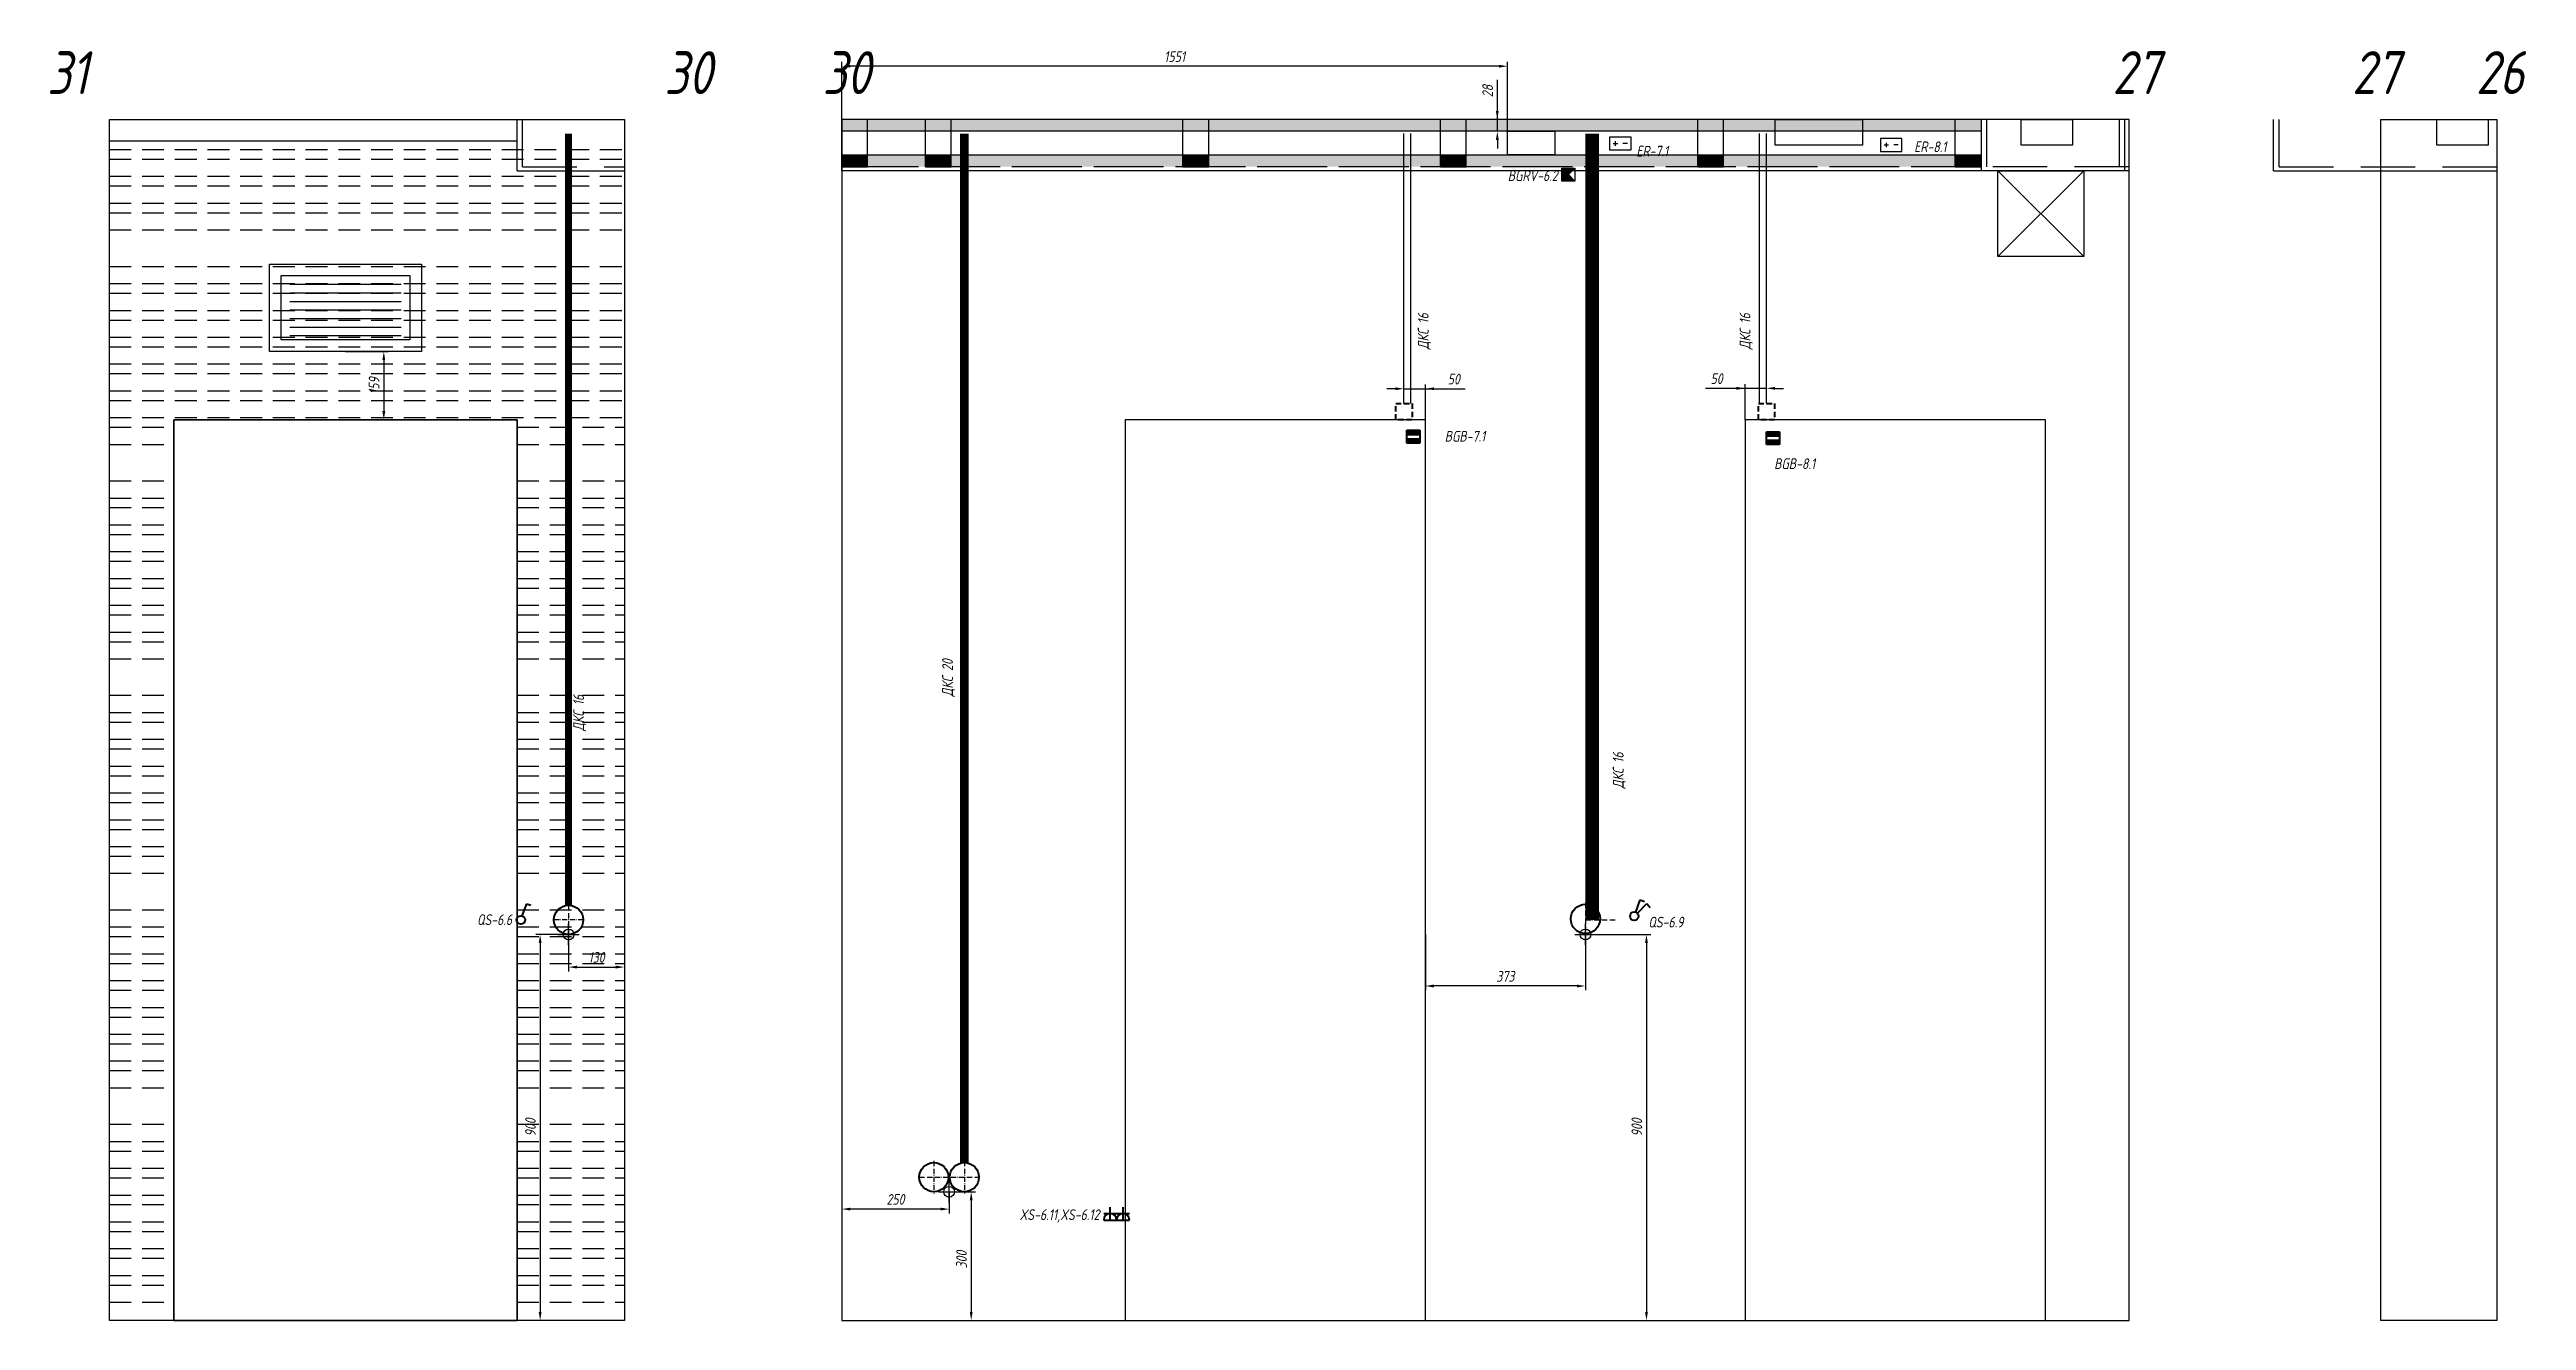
# Model space of a CAD drawing. Header units: millimetres. Extents: x -40374 to 56557, y -58468 to -14063.
# Drawn here: x 13857 to 19630, y -44400 to -41437 of the extents above; entities that cross this region are included whole.
import ezdxf
from ezdxf.enums import TextEntityAlignment as Align

# ---------------------------------------------------------------- set-up
doc = ezdxf.new("R2010")
doc.units = ezdxf.units.MM
doc.header["$PDMODE"] = 34
doc.header["$PDSIZE"] = 25
doc.linetypes.add('ACAD_ISO10W100', pattern=[18.5, 12, -3, 0.5, -3])
doc.linetypes.add('DASHED', pattern=[19.05, 12.7, -6.35])
for name, color, linetype in [('01 Черновое', 7, 'Continuous'), ('02 ОВиК', 7, 'Continuous'), ('02 ЭОМ и СС', 7, 'Continuous'), ('03 Потолок', 7, 'Continuous'), ('04 Лючки', 7, 'Continuous'), ('11 Привязка размеры', 7, 'Continuous')]:
    doc.layers.add(name, color=color, linetype=linetype)
doc.layers.add('100 noprint', color=1, linetype='Continuous', plot=False)
doc.styles.get("Standard").update_dxf_attribs({"font": 'Ubuntu-R.ttf'})
doc.styles.add('ГОСТ-ISOCPEUR', font='isocpeui.ttf', dxfattribs={"width": 0.8})
doc.dimstyles.new('ISO-25', dxfattribs={"dimtxt": 2.5, "dimasz": 2.5, "dimexe": 1.25, "dimexo": 0.625, "dimtad": 1, "dimtxsty": 'Standard', "dimcen": 2.5, "dimadec": 0, "dimazin": 0, "dimtfac": 1, "dimtmove": 0, "dimatfit": 3, "dimfxl": 1, "dimarcsym": 0})

msp = doc.modelspace()

# ---------------------------------------------------------------- texts
at = {"layer": '02 ЭОМ и СС', "linetype": 'Continuous', "style": 'ГОСТ-ISOCPEUR', "width": 0.8}
for s, p in [('ER-7.1', (17555.2, -41686.1)), ('ER-8.1', (18202.8, -41675.9)), ('QS-6.9', (17583.1, -43483.5))]:
    msp.add_text(s, height=25, dxfattribs=at).set_placement(p)
for s, p in [('BGRV-6.2', (17371.8, -41743.3)), ('BGB-7.1', (17203.3, -42350.7)), ('BGB-8.1', (17972.2, -42414.7)), ('QS-6.6', (14935, -43477.8)), ('XS-6.11,XS-6.12', (16304, -44165.6))]:
    msp.add_text(s, height=25, dxfattribs=at).set_placement(p, align=Align.RIGHT)
at = {"layer": '02 ЭОМ и СС', "char_height": 25, "width": 270.313, "rotation": 90, "style": 'ГОСТ-ISOCPEUR'}
for insert, attachment_point in [((17046, -42135.4), 1), ((17826.3, -42135.4), 7)]:
    msp.add_mtext('{ДКС 16}', dxfattribs=dict(at, insert=insert, attachment_point=attachment_point))
at = {"layer": '02 ЭОМ и СС', "color": 1, "insert": (15967.5, -42944.9), "char_height": 25, "width": 270.313, "attachment_point": 7, "rotation": 90, "style": 'ГОСТ-ISOCPEUR'}
msp.add_mtext('{ДКС 20}', dxfattribs=at)
at = {"layer": '02 ЭОМ и СС', "color": 3, "char_height": 25, "width": 270.313, "attachment_point": 7, "rotation": 90, "style": 'ГОСТ-ISOCPEUR'}
for insert in [(15107.7, -43025.2), (17530.7, -43159.2)]:
    msp.add_mtext('{ДКС 16}', dxfattribs=dict(at, insert=insert))
at = {"layer": '100 noprint', "style": 'ГОСТ-ISOCPEUR', "width": 0.8}
for s, p in [('31', (13899.4, -41490.3)), ('30', (15345.5, -41490.3)), ('30', (15714.3, -41490.3)), ('27', (18720.3, -41490.3)), ('27', (19278.8, -41490.3)), ('26', (19568.3, -41490.3))]:
    msp.add_text(s, height=100, dxfattribs=at).set_placement(p, align=Align.MIDDLE)

# ---------------------------------------------------------------- blocks, each defined once
blk = doc.blocks.new('кнопка 1')
at = {"color": 0, "lineweight": -2}
for p, q in [((0.35, 0.94), (1.39, 3.78)), ((1.39, 3.78), (2.34, 3.45))]:
    blk.add_line(p, q, dxfattribs=at)
blk.add_circle((0, 0), 1, dxfattribs=at)
blk = doc.blocks.new('*D895')
at = {"layer": '11 Привязка размеры', "color": 0, "lineweight": -2}
for p, q in [((15066.7, -43499.7), (15066.7, -43585.8)), ((15196.7, -43499.7), (15196.7, -43585.8)), ((15086.7, -43575.8), (15176.7, -43575.8))]:
    blk.add_line(p, q, dxfattribs=at)
at = {"layer": '11 Привязка размеры', "color": 0}
for points in [[(15086.7, -43572.5), (15086.7, -43579.2), (15066.7, -43575.8)], [(15176.7, -43579.2), (15176.7, -43572.5), (15196.7, -43575.8)]]:
    blk.add_solid(points, dxfattribs=at)
at = {"layer": 'Defpoints', "color": 0}
for p in [(15066.7, -43499.7), (15196.7, -43499.7), (15196.7, -43575.8)]:
    blk.add_point(p, dxfattribs=at)
at = {"layer": '11 Привязка размеры', "color": 0, "insert": (15131.7, -43553.3), "char_height": 25, "attachment_point": 5, "style": 'ГОСТ-ISOCPEUR'}
blk.add_mtext('130', dxfattribs=at)
blk = doc.blocks.new('*D896')
at = {"layer": '11 Привязка размеры', "color": 0, "lineweight": -2}
for p, q in [((15066.7, -43499.7), (14990.4, -43499.7)), ((15000.4, -43519.7), (15000.4, -44379.7)), ((15066.7, -44399.7), (14990.4, -44399.7))]:
    blk.add_line(p, q, dxfattribs=at)
at = {"layer": '11 Привязка размеры', "color": 0}
for points in [[(15003.8, -43519.7), (14997.1, -43519.7), (15000.4, -43499.7)], [(14997.1, -44379.7), (15003.8, -44379.7), (15000.4, -44399.7)]]:
    blk.add_solid(points, dxfattribs=at)
at = {"layer": 'Defpoints', "color": 0}
for p in [(15066.7, -43499.7), (15000.4, -44399.7), (15066.7, -44399.7)]:
    blk.add_point(p, dxfattribs=at)
at = {"layer": '11 Привязка размеры', "color": 0, "insert": (14977.9, -43949.7), "char_height": 25, "attachment_point": 5, "rotation": 90, "style": 'ГОСТ-ISOCPEUR'}
blk.add_mtext('900', dxfattribs=at)
blk = doc.blocks.new('*D897')
at = {"layer": '11 Привязка размеры', "color": 0, "lineweight": -2}
for p, q in [((14546.7, -42140.7), (14646, -42140.7)), ((14636, -42160.7), (14636, -42279.7)), ((14546.7, -42299.7), (14646, -42299.7))]:
    blk.add_line(p, q, dxfattribs=at)
at = {"layer": '11 Привязка размеры', "color": 0}
for points in [[(14639.4, -42160.7), (14632.7, -42160.7), (14636, -42140.7)], [(14632.7, -42279.7), (14639.4, -42279.7), (14636, -42299.7)]]:
    blk.add_solid(points, dxfattribs=at)
at = {"layer": 'Defpoints', "color": 0}
for p in [(14546.7, -42140.7), (14546.7, -42299.7), (14636, -42299.7)]:
    blk.add_point(p, dxfattribs=at)
at = {"layer": '11 Привязка размеры', "color": 0, "insert": (14613.5, -42220.2), "char_height": 25, "attachment_point": 5, "rotation": 90, "style": 'ГОСТ-ISOCPEUR'}
blk.add_mtext('159', dxfattribs=at)
blk = doc.blocks.new('геркон')
at = {"lineweight": -2}
for points in [[(3, 2), (3, 3), (0, 3), (0, 2)], [(3, 0), (3, 1), (0, 1), (0, 0)]]:
    blk.add_hatch(color=0, dxfattribs=at).paths.add_polyline_path(points)
at = {"color": 0, "lineweight": -2}
for p, q in [((0, 0), (0, 3)), ((0, 3), (3, 3)), ((0, 2), (3, 2)), ((0, 1), (3, 1)), ((3, 0), (0, 0)), ((3, 3), (3, 0))]:
    blk.add_line(p, q, dxfattribs=at)
blk = doc.blocks.new('Охранный датчик')
blk.add_hatch(color=0).paths.add_polyline_path([(3, 3), (0, 3), (0, 0), (3, 0), (1.5, 1.5)])
at = {"color": 0}
for p, q in [((3, 3), (1.5, 1.5)), ((1.5, 1.5), (3, 0))]:
    blk.add_line(p, q, dxfattribs=at)
blk.add_lwpolyline([(3, 0), (0, 0), (0, 3), (3, 3)], close=True, dxfattribs=at)
blk = doc.blocks.new('кнопка 2')
at = {"color": 0, "lineweight": -2}
for p, q in [((0.35, 0.94), (1.39, 3.78)), ((0.71, 0.71), (2.93, 2.93)), ((1.39, 3.78), (2.34, 3.45)), ((2.93, 2.93), (3.66, 2))]:
    blk.add_line(p, q, dxfattribs=at)
blk.add_circle((0, 0), 1, dxfattribs=at)
blk = doc.blocks.new('ИП')
at = {"color": 0}
for p, q in [((0.86, 1.5), (1.91, 1.5)), ((1.38, 0.97), (1.38, 2.03)), ((4.14, 1.5), (3.09, 1.5))]:
    blk.add_line(p, q, dxfattribs=at)
blk.add_lwpolyline([(0, 0), (5, 0), (5, 3), (0, 3)], close=True, dxfattribs=at)
blk = doc.blocks.new('розетка скрытая трехполюсная')
at = {"color": 0, "lineweight": -2}
for p, q in [((-1.5, 1.5), (1.5, 1.5)), ((-1.5, 0), (1.5, 0)), ((0, 0), (0, 3))]:
    blk.add_line(p, q, dxfattribs=at)
blk.add_arc((0, 0), 1.5, 0, 180, dxfattribs=at)
blk = doc.blocks.new('*D899')
at = {"layer": '11 Привязка размеры', "color": 0, "lineweight": -2}
for p, q in [((15953.6, -44099.7), (16015, -44099.7)), ((16005, -44119.7), (16005, -44379.7)), ((15953.6, -44399.7), (16015, -44399.7))]:
    blk.add_line(p, q, dxfattribs=at)
at = {"layer": '11 Привязка размеры', "color": 0}
for points in [[(16008.4, -44119.7), (16001.7, -44119.7), (16005, -44099.7)], [(16001.7, -44379.7), (16008.4, -44379.7), (16005, -44399.7)]]:
    blk.add_solid(points, dxfattribs=at)
at = {"layer": 'Defpoints', "color": 0}
for p in [(15953.6, -44099.7), (15953.6, -44399.7), (16005, -44399.7)]:
    blk.add_point(p, dxfattribs=at)
at = {"layer": '11 Привязка размеры', "color": 0, "insert": (15982.5, -44257.8), "char_height": 25, "attachment_point": 5, "rotation": 90, "style": 'ГОСТ-ISOCPEUR'}
blk.add_mtext('300', dxfattribs=at)
blk = doc.blocks.new('*D900')
at = {"layer": '11 Привязка размеры', "color": 0, "lineweight": -2}
for p, q in [((15703.6, -44099.7), (15703.6, -44150)), ((15953.6, -44099.7), (15953.6, -44150)), ((15933.6, -44140), (15723.6, -44140))]:
    blk.add_line(p, q, dxfattribs=at)
at = {"layer": '11 Привязка размеры', "color": 0}
for points in [[(15723.6, -44136.7), (15723.6, -44143.3), (15703.6, -44140)], [(15933.6, -44143.3), (15933.6, -44136.7), (15953.6, -44140)]]:
    blk.add_solid(points, dxfattribs=at)
at = {"layer": 'Defpoints', "color": 0}
for p in [(15703.6, -44099.7), (15953.6, -44099.7), (15703.6, -44140)]:
    blk.add_point(p, dxfattribs=at)
at = {"layer": '11 Привязка размеры', "color": 0, "insert": (15828.6, -44117.5), "char_height": 25, "attachment_point": 5, "style": 'ГОСТ-ISOCPEUR'}
blk.add_mtext('250', dxfattribs=at)
blk = doc.blocks.new('*D901')
at = {"layer": '11 Привязка размеры', "color": 0, "lineweight": -2}
for p, q in [((16993.6, -42227.5), (16973.6, -42227.5)), ((17013.6, -42261.7), (17013.6, -42217.5)), ((17013.6, -42227.5), (17156, -42227.5)), ((17013.6, -42227.5), (17063.6, -42227.5)), ((17063.6, -42299.7), (17063.6, -42217.5))]:
    blk.add_line(p, q, dxfattribs=at)
at = {"layer": '11 Привязка размеры', "color": 0}
for points in [[(16993.6, -42230.8), (16993.6, -42224.2), (17013.6, -42227.5)], [(17083.6, -42224.2), (17083.6, -42230.8), (17063.6, -42227.5)]]:
    blk.add_solid(points, dxfattribs=at)
at = {"layer": 'Defpoints', "color": 0}
for p in [(17063.6, -42227.5), (17013.6, -42261.7), (17063.6, -42299.7)]:
    blk.add_point(p, dxfattribs=at)
at = {"layer": '11 Привязка размеры', "color": 0, "insert": (17129.8, -42205), "char_height": 25, "attachment_point": 5, "style": 'ГОСТ-ISOCPEUR'}
blk.add_mtext('50', dxfattribs=at)
blk = doc.blocks.new('*D902')
at = {"layer": '11 Привязка размеры', "color": 0, "lineweight": -2}
for p, q in [((17858.6, -42226.5), (17716.2, -42226.5)), ((17808.6, -42299.7), (17808.6, -42216.5)), ((17858.6, -42226.5), (17808.6, -42226.5)), ((17858.6, -42261.7), (17858.6, -42216.5)), ((17878.6, -42226.5), (17898.6, -42226.5))]:
    blk.add_line(p, q, dxfattribs=at)
at = {"layer": '11 Привязка размеры', "color": 0}
for points in [[(17788.6, -42229.8), (17788.6, -42223.1), (17808.6, -42226.5)], [(17878.6, -42223.1), (17878.6, -42229.8), (17858.6, -42226.5)]]:
    blk.add_solid(points, dxfattribs=at)
at = {"layer": 'Defpoints', "color": 0}
for p in [(17808.6, -42226.5), (17808.6, -42299.7), (17858.6, -42261.7)]:
    blk.add_point(p, dxfattribs=at)
at = {"layer": '11 Привязка размеры', "color": 0, "insert": (17742.4, -42204), "char_height": 25, "attachment_point": 5, "style": 'ГОСТ-ISOCPEUR'}
blk.add_mtext('50', dxfattribs=at)
blk = doc.blocks.new('*D903')
at = {"layer": '11 Привязка размеры', "color": 0, "lineweight": -2}
for p, q in [((17436.6, -43499.7), (17588.9, -43499.7)), ((17578.9, -43519.7), (17578.9, -44379.7)), ((17436.6, -44399.7), (17588.9, -44399.7))]:
    blk.add_line(p, q, dxfattribs=at)
at = {"layer": '11 Привязка размеры', "color": 0}
for points in [[(17582.2, -43519.7), (17575.6, -43519.7), (17578.9, -43499.7)], [(17575.6, -44379.7), (17582.2, -44379.7), (17578.9, -44399.7)]]:
    blk.add_solid(points, dxfattribs=at)
at = {"layer": 'Defpoints', "color": 0}
for p in [(17436.6, -43499.7), (17436.6, -44399.7), (17578.9, -44399.7)]:
    blk.add_point(p, dxfattribs=at)
at = {"layer": '11 Привязка размеры', "color": 0, "insert": (17556.4, -43949.7), "char_height": 25, "attachment_point": 5, "rotation": 90, "style": 'ГОСТ-ISOCPEUR'}
blk.add_mtext('900', dxfattribs=at)
blk = doc.blocks.new('*D904')
at = {"layer": '11 Привязка размеры', "color": 0, "lineweight": -2}
for p, q in [((17063.6, -43499.7), (17063.6, -43629.9)), ((17436.6, -43499.7), (17436.6, -43629.9)), ((17416.6, -43619.9), (17083.6, -43619.9))]:
    blk.add_line(p, q, dxfattribs=at)
at = {"layer": '11 Привязка размеры', "color": 0}
for points in [[(17083.6, -43616.6), (17083.6, -43623.3), (17063.6, -43619.9)], [(17416.6, -43623.3), (17416.6, -43616.6), (17436.6, -43619.9)]]:
    blk.add_solid(points, dxfattribs=at)
at = {"layer": 'Defpoints', "color": 0}
for p in [(17063.6, -43499.7), (17436.6, -43499.7), (17063.6, -43619.9)]:
    blk.add_point(p, dxfattribs=at)
at = {"layer": '11 Привязка размеры', "color": 0, "insert": (17250.1, -43597.4), "char_height": 25, "attachment_point": 5, "style": 'ГОСТ-ISOCPEUR'}
blk.add_mtext('373', dxfattribs=at)
blk = doc.blocks.new('*D968')
at = {"layer": '11 Привязка размеры', "color": 0, "lineweight": -2}
for p, q in [((17231.3, -41627.2), (17231.3, -41507.4)), ((17255, -41599.7), (17221.3, -41599.7)), ((17231.3, -41627.2), (17231.3, -41599.7)), ((17255, -41627.2), (17221.3, -41627.2)), ((17231.3, -41647.2), (17231.3, -41667.2))]:
    blk.add_line(p, q, dxfattribs=at)
at = {"layer": '11 Привязка размеры', "color": 0}
for points in [[(17227.9, -41579.7), (17234.6, -41579.7), (17231.3, -41599.7)], [(17234.6, -41647.2), (17227.9, -41647.2), (17231.3, -41627.2)]]:
    blk.add_solid(points, dxfattribs=at)
at = {"layer": 'Defpoints', "color": 0}
for p in [(17231.3, -41599.7), (17255, -41599.7), (17255, -41627.2)]:
    blk.add_point(p, dxfattribs=at)
at = {"layer": '11 Привязка размеры', "color": 0, "insert": (17208.8, -41533.5), "char_height": 25, "attachment_point": 5, "rotation": 90, "style": 'ГОСТ-ISOCPEUR'}
blk.add_mtext('28', dxfattribs=at)
blk = doc.blocks.new('*D969')
at = {"layer": '11 Привязка размеры', "color": 0, "lineweight": -2}
for p, q in [((15703.6, -41599.7), (15703.6, -41465.5)), ((17235, -41475.5), (15723.6, -41475.5)), ((17255, -41627.2), (17255, -41465.5))]:
    blk.add_line(p, q, dxfattribs=at)
at = {"layer": '11 Привязка размеры', "color": 0}
for points in [[(15723.6, -41472.2), (15723.6, -41478.8), (15703.6, -41475.5)], [(17235, -41478.8), (17235, -41472.2), (17255, -41475.5)]]:
    blk.add_solid(points, dxfattribs=at)
at = {"layer": 'Defpoints', "color": 0}
for p in [(15703.6, -41475.5), (15703.6, -41599.7), (17255, -41627.2)]:
    blk.add_point(p, dxfattribs=at)
at = {"layer": '11 Привязка размеры', "color": 0, "insert": (16479.3, -41453), "char_height": 25, "attachment_point": 5, "style": 'ГОСТ-ISOCPEUR'}
blk.add_mtext('1551', dxfattribs=at)

# ---------------------------------------------------------------- dimensions: what is measured, and where the dimension line sits
at = {"layer": '11 Привязка размеры'}
for base, p1, p2, picture, middle in [((15703.6, -41475.5), (17255, -41627.2), (15703.6, -41599.7), '*D969', (16479.3, -41475.5)), ((15196.7, -43575.8), (15066.7, -43499.7), (15196.7, -43499.7), '*D895', (15131.7, -43575.8)), ((17063.6, -43619.9), (17436.6, -43499.7), (17063.6, -43499.7), '*D904', (17250.1, -43619.9))]:
    dim = msp.add_linear_dim(base=base, p1=p1, p2=p2, dimstyle='ISO-25', override={"dimtxt": 25, "dimasz": 20, "dimexe": 10, "dimexo": 0, "dimgap": 10, "dimdec": 0, "dimtxsty": 'ГОСТ-ISOCPEUR'}, dxfattribs=at)
    dim.commit()
    dim.dimension.update_dxf_attribs({"geometry": picture, "text_midpoint": middle, "dimtype": 160})
for base, p1, p2, picture, middle in [((17231.2639272, -41599.7314239), (17254.9693764, -41627.2314239), (17254.9693764, -41599.7314239), '*D968', (17208.7639272, -41533.5409478)), ((14636, -42299.7), (14546.7, -42140.7), (14546.7, -42299.7), '*D897', (14613.5, -42220.2)), ((15000.4, -44399.7), (15066.7, -43499.7), (15066.7, -44399.7), '*D896', (14977.9, -43949.7)), ((17578.9, -44399.7), (17436.6, -43499.7), (17436.6, -44399.7), '*D903', (17556.4, -43949.7))]:
    dim = msp.add_linear_dim(base=base, p1=p1, p2=p2, angle=90, dimstyle='ISO-25', override={"dimtxt": 25, "dimasz": 20, "dimexe": 10, "dimexo": 0, "dimgap": 10, "dimdec": 0, "dimtxsty": 'ГОСТ-ISOCPEUR'}, dxfattribs=at)
    dim.commit()
    dim.dimension.update_dxf_attribs({"geometry": picture, "text_midpoint": middle})
for base, p1, p2, picture, middle in [((17063.6, -42227.5), (17013.6, -42261.7), (17063.6, -42299.7), '*D901', (17129.8, -42205)), ((17808.6, -42226.5), (17858.6, -42261.7), (17808.6, -42299.7), '*D902', (17742.4, -42204)), ((15703.6, -44140), (15953.6, -44099.7), (15703.6, -44099.7), '*D900', (15828.6, -44117.5))]:
    dim = msp.add_linear_dim(base=base, p1=p1, p2=p2, dimstyle='ISO-25', override={"dimtxt": 25, "dimasz": 20, "dimexe": 10, "dimexo": 0, "dimgap": 10, "dimdec": 0, "dimtxsty": 'ГОСТ-ISOCPEUR'}, dxfattribs=at)
    dim.commit()
    dim.dimension.update_dxf_attribs({"geometry": picture, "text_midpoint": middle})
dim = msp.add_linear_dim(base=(16005, -44399.7), p1=(15953.6, -44099.7), p2=(15953.6, -44399.7), angle=90, dimstyle='ISO-25', override={"dimtxt": 25, "dimasz": 20, "dimexe": 10, "dimexo": 0, "dimgap": 10, "dimdec": 0, "dimtxsty": 'ГОСТ-ISOCPEUR'}, dxfattribs=at)
dim.commit()
dim.dimension.update_dxf_attribs({"geometry": '*D899', "text_midpoint": (16005, -44257.8), "dimtype": 160})

# ---------------------------------------------------------------- hatches: boundary and pattern name
at = {"layer": '03 Потолок', "lineweight": -2}
for color, points in [(9, [(18358.6, -41626.7), (18358.6, -41599.7), (15703.6, -41599.7), (15703.6, -41626.7)]), (252, [(15763.6, -41709.7), (15763.6, -41682.7), (15703.6, -41682.7), (15703.6, -41709.7)]), (252, [(15958.6, -41709.7), (15958.6, -41682.7), (15898.6, -41682.7), (15898.6, -41709.7)]), (252, [(16558.6, -41709.7), (16558.6, -41682.7), (16498.6, -41682.7), (16498.6, -41709.7)]), (252, [(17158.6, -41709.7), (17158.6, -41682.7), (17098.6, -41682.7), (17098.6, -41709.7)]), (252, [(17758.6, -41709.7), (17758.6, -41682.7), (17698.6, -41682.7), (17698.6, -41709.7)]), (252, [(18358.6, -41709.7), (18358.6, -41682.7), (18298.6, -41682.7), (18298.6, -41709.7)])]:
    msp.add_hatch(color=color, dxfattribs=at).paths.add_polyline_path(points)
h = msp.add_hatch(color=9, dxfattribs=at)
h.paths.add_polyline_path([(18298.6, -41709.7), (18298.6, -41682.7), (17758.6, -41682.7), (17758.6, -41709.7)])
h.paths.add_polyline_path([(17698.6, -41709.7), (17698.6, -41682.7), (17158.6, -41682.7), (17158.6, -41709.7)])
h.paths.add_polyline_path([(17098.6, -41709.7), (17098.6, -41682.7), (16558.6, -41682.7), (16558.6, -41709.7)])
h.paths.add_polyline_path([(16498.6, -41709.7), (16498.6, -41682.7), (15958.6, -41682.7), (15958.6, -41709.7)])
h.paths.add_polyline_path([(15898.6, -41709.7), (15898.6, -41682.7), (15763.6, -41682.7), (15763.6, -41709.7)])

# ---------------------------------------------------------------- linework, layer by layer
at = {"layer": '01 Черновое'}
for points in [[(15196.7, -41599.7), (15196.7, -44399.7), (13996.7, -44399.7), (13996.7, -41599.7)], [(15703.6, -41599.7), (15703.6, -44399.7), (18703.6, -44399.7), (18703.6, -41599.7)], [(19560.6, -41599.7), (19560.6, -44399.7), (19290.6, -44399.7), (19290.6, -41599.7)], [(14946.7, -42299.7), (14946.7, -44399.7), (14146.7, -44399.7), (14146.7, -42299.7)], [(16363.6, -42299.7), (16363.6, -44399.7), (17063.6, -44399.7), (17063.6, -42299.7)], [(17808.6, -42299.7), (17808.6, -44399.7), (18508.6, -44399.7), (18508.6, -42299.7)]]:
    msp.add_lwpolyline(points, close=True, dxfattribs=at)
at = {"layer": '02 ОВиК', "color": 6}
for p, q in [((14416.7, -41983.7), (14676.7, -41983.7)), ((14416.7, -41983.7), (14676.7, -41983.7)), ((14416.7, -42003.7), (14676.7, -42003.7)), ((14416.7, -42003.7), (14676.7, -42003.7)), ((14416.7, -42023.7), (14676.7, -42023.7)), ((14416.7, -42023.7), (14676.7, -42023.7)), ((14416.7, -42043.7), (14676.7, -42043.7)), ((14416.7, -42043.7), (14676.7, -42043.7)), ((14416.7, -42063.7), (14676.7, -42063.7)), ((14416.7, -42063.7), (14676.7, -42063.7)), ((14416.7, -42083.7), (14676.7, -42083.7)), ((14416.7, -42083.7), (14676.7, -42083.7)), ((14416.7, -42103.7), (14676.7, -42103.7)), ((14416.7, -42103.7), (14676.7, -42103.7))]:
    msp.add_line(p, q, dxfattribs=at)
at = {"layer": '02 ОВиК', "linetype": 'Continuous', "lineweight": -2, "flags": 128}
for points in [[(17878.6, -41659.7), (17878.6, -41599.7), (18082.6, -41599.7), (18082.6, -41659.7)], [(17878.6, -41659.7), (17878.6, -41599.7), (18082.6, -41599.7), (18082.6, -41659.7)], [(18452.1, -41659.7), (18452.1, -41599.7), (18572.1, -41599.7), (18572.1, -41659.7)], [(18452.1, -41659.7), (18452.1, -41599.7), (18572.1, -41599.7), (18572.1, -41659.7)], [(19420.6, -41659.7), (19420.6, -41599.7), (19540.6, -41599.7), (19540.6, -41659.7)], [(19420.6, -41659.7), (19420.6, -41599.7), (19540.6, -41599.7), (19540.6, -41659.7)]]:
    msp.add_lwpolyline(points, close=True, dxfattribs=at)
at = {"layer": '02 ОВиК', "color": 6, "flags": 128}
for points in [[(17255, -41682.2), (17255, -41627.2), (17365, -41627.2), (17365, -41682.2)], [(17255, -41682.2), (17255, -41627.2), (17365, -41627.2), (17365, -41682.2)], [(14396.7, -42113.7), (14396.7, -41963.7), (14696.7, -41963.7), (14696.7, -42113.7)], [(14396.7, -42113.7), (14396.7, -41963.7), (14696.7, -41963.7), (14696.7, -42113.7)]]:
    msp.add_lwpolyline(points, close=True, dxfattribs=at)
at = {"layer": '02 ОВиК', "color": 6}
msp.add_lwpolyline([(14369.7, -42140.7), (14369.7, -41936.7), (14723.7, -41936.7), (14723.7, -42140.7)], close=True, dxfattribs=at)
msp.add_lwpolyline([(14369.7, -42140.7), (14369.7, -41936.7), (14723.7, -41936.7), (14723.7, -42140.7)], close=True, dxfattribs=at)
at = {"layer": '02 ЭОМ и СС'}
for p, q in [((17013.6, -42261.7), (17013.6, -41632.7)), ((17029.6, -42261.7), (17029.6, -41632.7)), ((17842.6, -42261.7), (17842.6, -41632.7)), ((17858.6, -42261.7), (17858.6, -41632.7))]:
    msp.add_line(p, q, dxfattribs=at)
at = {"layer": '02 ЭОМ и СС', "color": 3}
msp.add_lwpolyline([(15066.7, -43431.7, 16, 16, 0), (15066.7, -41632.7, 16, 16, 0)], format="xyseb", dxfattribs=at)
at = {"layer": '02 ЭОМ и СС', "color": 1, "flags": 128}
msp.add_lwpolyline([(15989.1, -44031.7, 20, 20, 0), (15989.1, -41632.7, 20, 20, 0)], format="xyseb", dxfattribs=at)
at = {"layer": '02 ЭОМ и СС', "color": 111, "const_width": 16}
msp.add_lwpolyline([(17444.6, -43465.7), (17444.6, -41632.7)], dxfattribs=at)
at = {"layer": '02 ЭОМ и СС', "color": 3, "const_width": 16}
msp.add_lwpolyline([(17460.6, -43465.7), (17460.6, -41632.7)], dxfattribs=at)
at = {"layer": '02 ЭОМ и СС', "linetype": 'DASHED', "lineweight": 40, "flags": 128}
for points in [[(16994.6, -42299.7), (16994.6, -42261.7), (17032.6, -42261.7), (17032.6, -42299.7)], [(17839.6, -42299.7), (17839.6, -42261.7), (17877.6, -42261.7), (17877.6, -42299.7)]]:
    msp.add_lwpolyline(points, close=True, dxfattribs=at)
at = {"layer": '02 ЭОМ и СС', "color": 3, "lineweight": 40}
for centre in [(15066.7, -43465.7), (17436.6, -43463.5), (17436.6, -43463.5)]:
    msp.add_circle(centre, 34, dxfattribs=at)
at = {"layer": '02 ЭОМ и СС', "color": 1, "lineweight": 40}
for centre in [(15918.1, -44065.7), (15989.1, -44065.7)]:
    msp.add_circle(centre, 34, dxfattribs=at)
at = {"layer": '03 Потолок', "color": 1, "ltscale": 10}
for p, q in [((14946.7, -41719.2), (14946.7, -41599.7)), ((15703.6, -41719.2), (15703.6, -41599.7)), ((15763.6, -41709.7), (15763.6, -41599.7)), ((15898.6, -41709.7), (15898.6, -41599.7)), ((15958.6, -41709.7), (15958.6, -41599.7)), ((16498.6, -41709.7), (16498.6, -41599.7)), ((16558.6, -41709.7), (16558.6, -41599.7)), ((17098.6, -41709.7), (17098.6, -41599.7)), ((17158.6, -41709.7), (17158.6, -41599.7)), ((17698.6, -41709.7), (17698.6, -41599.7)), ((17758.6, -41709.7), (17758.6, -41599.7)), ((18298.6, -41709.7), (18298.6, -41599.7)), ((18358.6, -41599.7), (18358.6, -41719.2)), ((18693.6, -41719.2), (18693.6, -41599.7)), ((19040.6, -41719.2), (19040.6, -41599.7)), ((18358.6, -41626.7), (15703.6, -41626.7)), ((18358.6, -41626.7), (15703.6, -41626.7)), ((14946.7, -41719.2), (15196.7, -41719.2)), ((18358.6, -41682.7), (15703.6, -41682.7)), ((18703.6, -41719.2), (15703.6, -41719.2)), ((19040.6, -41719.2), (19560.6, -41719.2))]:
    msp.add_line(p, q, dxfattribs=at)
at = {"layer": '03 Потолок', "color": 1, "linetype": 'DASHED', "ltscale": 10}
for p, q in [((14959.2, -41709.7), (14959.2, -41599.7)), ((18371.1, -41599.7), (18371.1, -41709.7)), ((18681.1, -41709.7), (18681.1, -41599.7)), ((19053.1, -41709.7), (19053.1, -41599.7)), ((14959.2, -41709.7), (15196.7, -41709.7)), ((18703.6, -41709.7), (15703.6, -41709.7)), ((18358.6, -41709.7), (15703.6, -41709.7)), ((19053.1, -41709.7), (19560.6, -41709.7))]:
    msp.add_line(p, q, dxfattribs=at)
at = {"layer": '03 Потолок', "color": 1, "ltscale": 5}
msp.add_line((13996.7, -41649.7), (14946.7, -41649.7), dxfattribs=at)
at = {"layer": '03 Потолок', "color": 1, "lineweight": -2}
for points in [[(15763.6, -41709.7), (15763.6, -41682.7), (15703.6, -41682.7), (15703.6, -41709.7)], [(15958.6, -41709.7), (15958.6, -41682.7), (15898.6, -41682.7), (15898.6, -41709.7)], [(16558.6, -41709.7), (16558.6, -41682.7), (16498.6, -41682.7), (16498.6, -41709.7)], [(17158.6, -41709.7), (17158.6, -41682.7), (17098.6, -41682.7), (17098.6, -41709.7)], [(17758.6, -41709.7), (17758.6, -41682.7), (17698.6, -41682.7), (17698.6, -41709.7)], [(18358.6, -41709.7), (18358.6, -41682.7), (18298.6, -41682.7), (18298.6, -41709.7)]]:
    msp.add_lwpolyline(points, close=True, dxfattribs=at)
at = {"layer": '04 Лючки', "color": 2, "lineweight": -2}
for p, q in [((18398.1, -41719.2), (18598.1, -41919.2)), ((18398.1, -41919.2), (18598.1, -41719.2))]:
    msp.add_line(p, q, dxfattribs=at)
msp.add_lwpolyline([(18598.1, -41919.2), (18398.1, -41919.2), (18398.1, -41719.2), (18598.1, -41719.2)], close=True, dxfattribs=at)
at = {"layer": '100 noprint', "linetype": 'DASHED', "ltscale": 4}
for p, q in [((13996.7, -41669.7), (15196.7, -41669.7)), ((13996.7, -41692.2), (15196.7, -41692.2)), ((13996.7, -41732.2), (15196.7, -41732.2)), ((13996.7, -41754.7), (15196.7, -41754.7)), ((13996.7, -41794.7), (15196.7, -41794.7)), ((13996.7, -41817.2), (15196.7, -41817.2)), ((13996.7, -41857.2), (15196.7, -41857.2)), ((13996.7, -41942.2), (15196.7, -41942.2)), ((13996.7, -41982.2), (15196.7, -41982.2)), ((13996.7, -42004.7), (15196.7, -42004.7)), ((13996.7, -42044.7), (15196.7, -42044.7)), ((13996.7, -42067.2), (15196.7, -42067.2)), ((13996.7, -42107.2), (15196.7, -42107.2)), ((13996.7, -42129.7), (15196.7, -42129.7)), ((13996.7, -42169.7), (15196.7, -42169.7)), ((13996.7, -42192.2), (15196.7, -42192.2)), ((13996.7, -42232.2), (15196.7, -42232.2)), ((13996.7, -42254.7), (15196.7, -42254.7)), ((13996.7, -42294.7), (15196.7, -42294.7)), ((13996.7, -42317.2), (14146.7, -42317.2)), ((13996.7, -42357.2), (14146.7, -42357.2)), ((14946.7, -42317.2), (15196.7, -42317.2)), ((14946.7, -42357.2), (15196.7, -42357.2)), ((13996.7, -42442.2), (14146.7, -42442.2)), ((13996.7, -42482.2), (14146.7, -42482.2)), ((14946.7, -42442.2), (15196.7, -42442.2)), ((14946.7, -42482.2), (15196.7, -42482.2)), ((13996.7, -42504.7), (14146.7, -42504.7)), ((13996.7, -42544.7), (14146.7, -42544.7)), ((14946.7, -42504.7), (15196.7, -42504.7)), ((14946.7, -42544.7), (15196.7, -42544.7)), ((13996.7, -42567.2), (14146.7, -42567.2)), ((14946.7, -42567.2), (15196.7, -42567.2)), ((13996.7, -42607.2), (14146.7, -42607.2)), ((13996.7, -42629.7), (14146.7, -42629.7)), ((14946.7, -42607.2), (15196.7, -42607.2)), ((14946.7, -42629.7), (15196.7, -42629.7)), ((13996.7, -42669.7), (14146.7, -42669.7)), ((13996.7, -42692.2), (14146.7, -42692.2)), ((14946.7, -42669.7), (15196.7, -42669.7)), ((14946.7, -42692.2), (15196.7, -42692.2)), ((13996.7, -42732.2), (14146.7, -42732.2)), ((13996.7, -42754.7), (14146.7, -42754.7)), ((14946.7, -42732.2), (15196.7, -42732.2)), ((14946.7, -42754.7), (15196.7, -42754.7)), ((13996.7, -42794.7), (14146.7, -42794.7)), ((13996.7, -42817.2), (14146.7, -42817.2)), ((14946.7, -42794.7), (15196.7, -42794.7)), ((14946.7, -42817.2), (15196.7, -42817.2)), ((13996.7, -42857.2), (14146.7, -42857.2)), ((14946.7, -42857.2), (15196.7, -42857.2)), ((13996.7, -42942.2), (14146.7, -42942.2)), ((14946.7, -42942.2), (15196.7, -42942.2)), ((13996.7, -42982.2), (14146.7, -42982.2)), ((13996.7, -43004.7), (14146.7, -43004.7)), ((14946.7, -42982.2), (15196.7, -42982.2)), ((14946.7, -43004.7), (15196.7, -43004.7)), ((13996.7, -43044.7), (14146.7, -43044.7)), ((14946.7, -43044.7), (15196.7, -43044.7)), ((13996.7, -43067.2), (14146.7, -43067.2)), ((13996.7, -43107.2), (14146.7, -43107.2)), ((14946.7, -43067.2), (15196.7, -43067.2)), ((14946.7, -43107.2), (15196.7, -43107.2)), ((13996.7, -43129.7), (14146.7, -43129.7)), ((13996.7, -43169.7), (14146.7, -43169.7)), ((14946.7, -43129.7), (15196.7, -43129.7)), ((14946.7, -43169.7), (15196.7, -43169.7)), ((13996.7, -43192.2), (14146.7, -43192.2)), ((13996.7, -43232.2), (14146.7, -43232.2)), ((14946.7, -43192.2), (15196.7, -43192.2)), ((14946.7, -43232.2), (15196.7, -43232.2)), ((13996.7, -43254.7), (14146.7, -43254.7)), ((13996.7, -43294.7), (14146.7, -43294.7)), ((14946.7, -43254.7), (15196.7, -43254.7)), ((14946.7, -43294.7), (15196.7, -43294.7)), ((13996.7, -43317.2), (14146.7, -43317.2)), ((14946.7, -43317.2), (15196.7, -43317.2)), ((13996.7, -43357.2), (14146.7, -43357.2)), ((14946.7, -43357.2), (15196.7, -43357.2)), ((13996.7, -43442.2), (14146.7, -43442.2)), ((14946.7, -43442.2), (15196.7, -43442.2)), ((13996.7, -43482.2), (14146.7, -43482.2)), ((13996.7, -43504.7), (14146.7, -43504.7)), ((14946.7, -43482.2), (15196.7, -43482.2)), ((14946.7, -43504.7), (15196.7, -43504.7)), ((13996.7, -43544.7), (14146.7, -43544.7)), ((13996.7, -43567.2), (14146.7, -43567.2)), ((14946.7, -43544.7), (15196.7, -43544.7)), ((14946.7, -43567.2), (15196.7, -43567.2)), ((13996.7, -43607.2), (14146.7, -43607.2)), ((13996.7, -43629.7), (14146.7, -43629.7)), ((14946.7, -43607.2), (15196.7, -43607.2)), ((14946.7, -43629.7), (15196.7, -43629.7)), ((13996.7, -43669.7), (14146.7, -43669.7)), ((13996.7, -43692.2), (14146.7, -43692.2)), ((14946.7, -43669.7), (15196.7, -43669.7)), ((14946.7, -43692.2), (15196.7, -43692.2)), ((13996.7, -43732.2), (14146.7, -43732.2)), ((13996.7, -43754.7), (14146.7, -43754.7)), ((14946.7, -43732.2), (15196.7, -43732.2)), ((14946.7, -43754.7), (15196.7, -43754.7)), ((13996.7, -43794.7), (14146.7, -43794.7)), ((14946.7, -43794.7), (15196.7, -43794.7)), ((13996.7, -43817.2), (14146.7, -43817.2)), ((13996.7, -43857.2), (14146.7, -43857.2)), ((14946.7, -43817.2), (15196.7, -43817.2)), ((14946.7, -43857.2), (15196.7, -43857.2)), ((13996.7, -43942.2), (14146.7, -43942.2)), ((13996.7, -43982.2), (14146.7, -43982.2)), ((14946.7, -43942.2), (15196.7, -43942.2)), ((14946.7, -43982.2), (15196.7, -43982.2)), ((13996.7, -44004.7), (14146.7, -44004.7)), ((13996.7, -44044.7), (14146.7, -44044.7)), ((14946.7, -44004.7), (15196.7, -44004.7)), ((14946.7, -44044.7), (15196.7, -44044.7)), ((13996.7, -44067.2), (14146.7, -44067.2)), ((14946.7, -44067.2), (15196.7, -44067.2)), ((13996.7, -44107.2), (14146.7, -44107.2)), ((13996.7, -44129.7), (14146.7, -44129.7)), ((14946.7, -44107.2), (15196.7, -44107.2)), ((14946.7, -44129.7), (15196.7, -44129.7)), ((13996.7, -44169.7), (14146.7, -44169.7)), ((13996.7, -44192.2), (14146.7, -44192.2)), ((14946.7, -44169.7), (15196.7, -44169.7)), ((14946.7, -44192.2), (15196.7, -44192.2)), ((13996.7, -44232.2), (14146.7, -44232.2)), ((13996.7, -44254.7), (14146.7, -44254.7)), ((14946.7, -44232.2), (15196.7, -44232.2)), ((14946.7, -44254.7), (15196.7, -44254.7)), ((13996.7, -44294.7), (14146.7, -44294.7)), ((13996.7, -44317.2), (14146.7, -44317.2)), ((14946.7, -44294.7), (15196.7, -44294.7)), ((14946.7, -44317.2), (15196.7, -44317.2)), ((13996.7, -44357.2), (14146.7, -44357.2)), ((14946.7, -44357.2), (15196.7, -44357.2))]:
    msp.add_line(p, q, dxfattribs=at)
at = {"layer": '100 noprint'}
msp.add_lwpolyline([(14146.7, -42299.7), (14146.7, -44399.7), (14946.7, -44399.7), (14946.7, -42299.7)], close=True, dxfattribs=at)
at = {"layer": '11 Привязка размеры', "linetype": 'ACAD_ISO10W100'}
for p, q in [((15100.7, -43465.7), (15032.7, -43465.7)), ((15066.7, -43431.7), (15066.7, -43499.7)), ((17436.6, -43425.6), (17436.6, -43501.4)), ((17438.1, -43465.7), (17506.1, -43465.7)), ((15918.1, -44027.8), (15918.1, -44103.6)), ((15989.1, -44027.8), (15989.1, -44103.6)), ((15884.1, -44065.7), (16023.1, -44065.7))]:
    msp.add_line(p, q, dxfattribs=at)
at = {"layer": '11 Привязка размеры', "lineweight": -2}
for p in [(15066.7, -43499.7), (15066.7, -43499.7), (17436.6, -43499.7), (17436.6, -43499.7), (15953.6, -44099.7), (15953.6, -44099.7)]:
    msp.add_point(p, dxfattribs=at)

# ---------------------------------------------------------------- block references
at = {"layer": '02 ЭОМ и СС', "xscale": 10, "yscale": 10, "zscale": 10}
for p in [(17492.9, -41670.6), (18124.2, -41674.1)]:
    msp.add_blockref('ИП', p, dxfattribs=at)
at = {"layer": '02 ЭОМ и СС', "color": 1, "lineweight": 40, "xscale": 10, "yscale": 10, "zscale": 10}
for name, p in [('Охранный датчик', (17381.8, -41743.3)), ('розетка скрытая трехполюсная', (16329, -44165.6)), ('розетка скрытая трехполюсная', (16359, -44165.6))]:
    msp.add_blockref(name, p, dxfattribs=at)
at = {"layer": '02 ЭОМ и СС', "lineweight": 40, "xscale": 10, "yscale": 10, "zscale": 10}
for p in [(17020.4, -42354.4), (17858.9, -42357.6)]:
    msp.add_blockref('геркон', p, dxfattribs=at)
at = {"layer": '02 ЭОМ и СС', "color": 3, "lineweight": 40, "xscale": 10, "yscale": 10, "zscale": 10}
for name, p in [('кнопка 1', (14955.2, -43466)), ('кнопка 2', (17550.5, -43457.2))]:
    msp.add_blockref(name, p, dxfattribs=at)

msp.set_redraw_order([(e.dxf.handle, doc.entitydb.next_handle()) for e in msp.query("TEXT MTEXT ATTDEF DIMENSION ARC_DIMENSION")])  # texts and dimensions are drawn at this point

doc.saveas('drawing.dxf')
